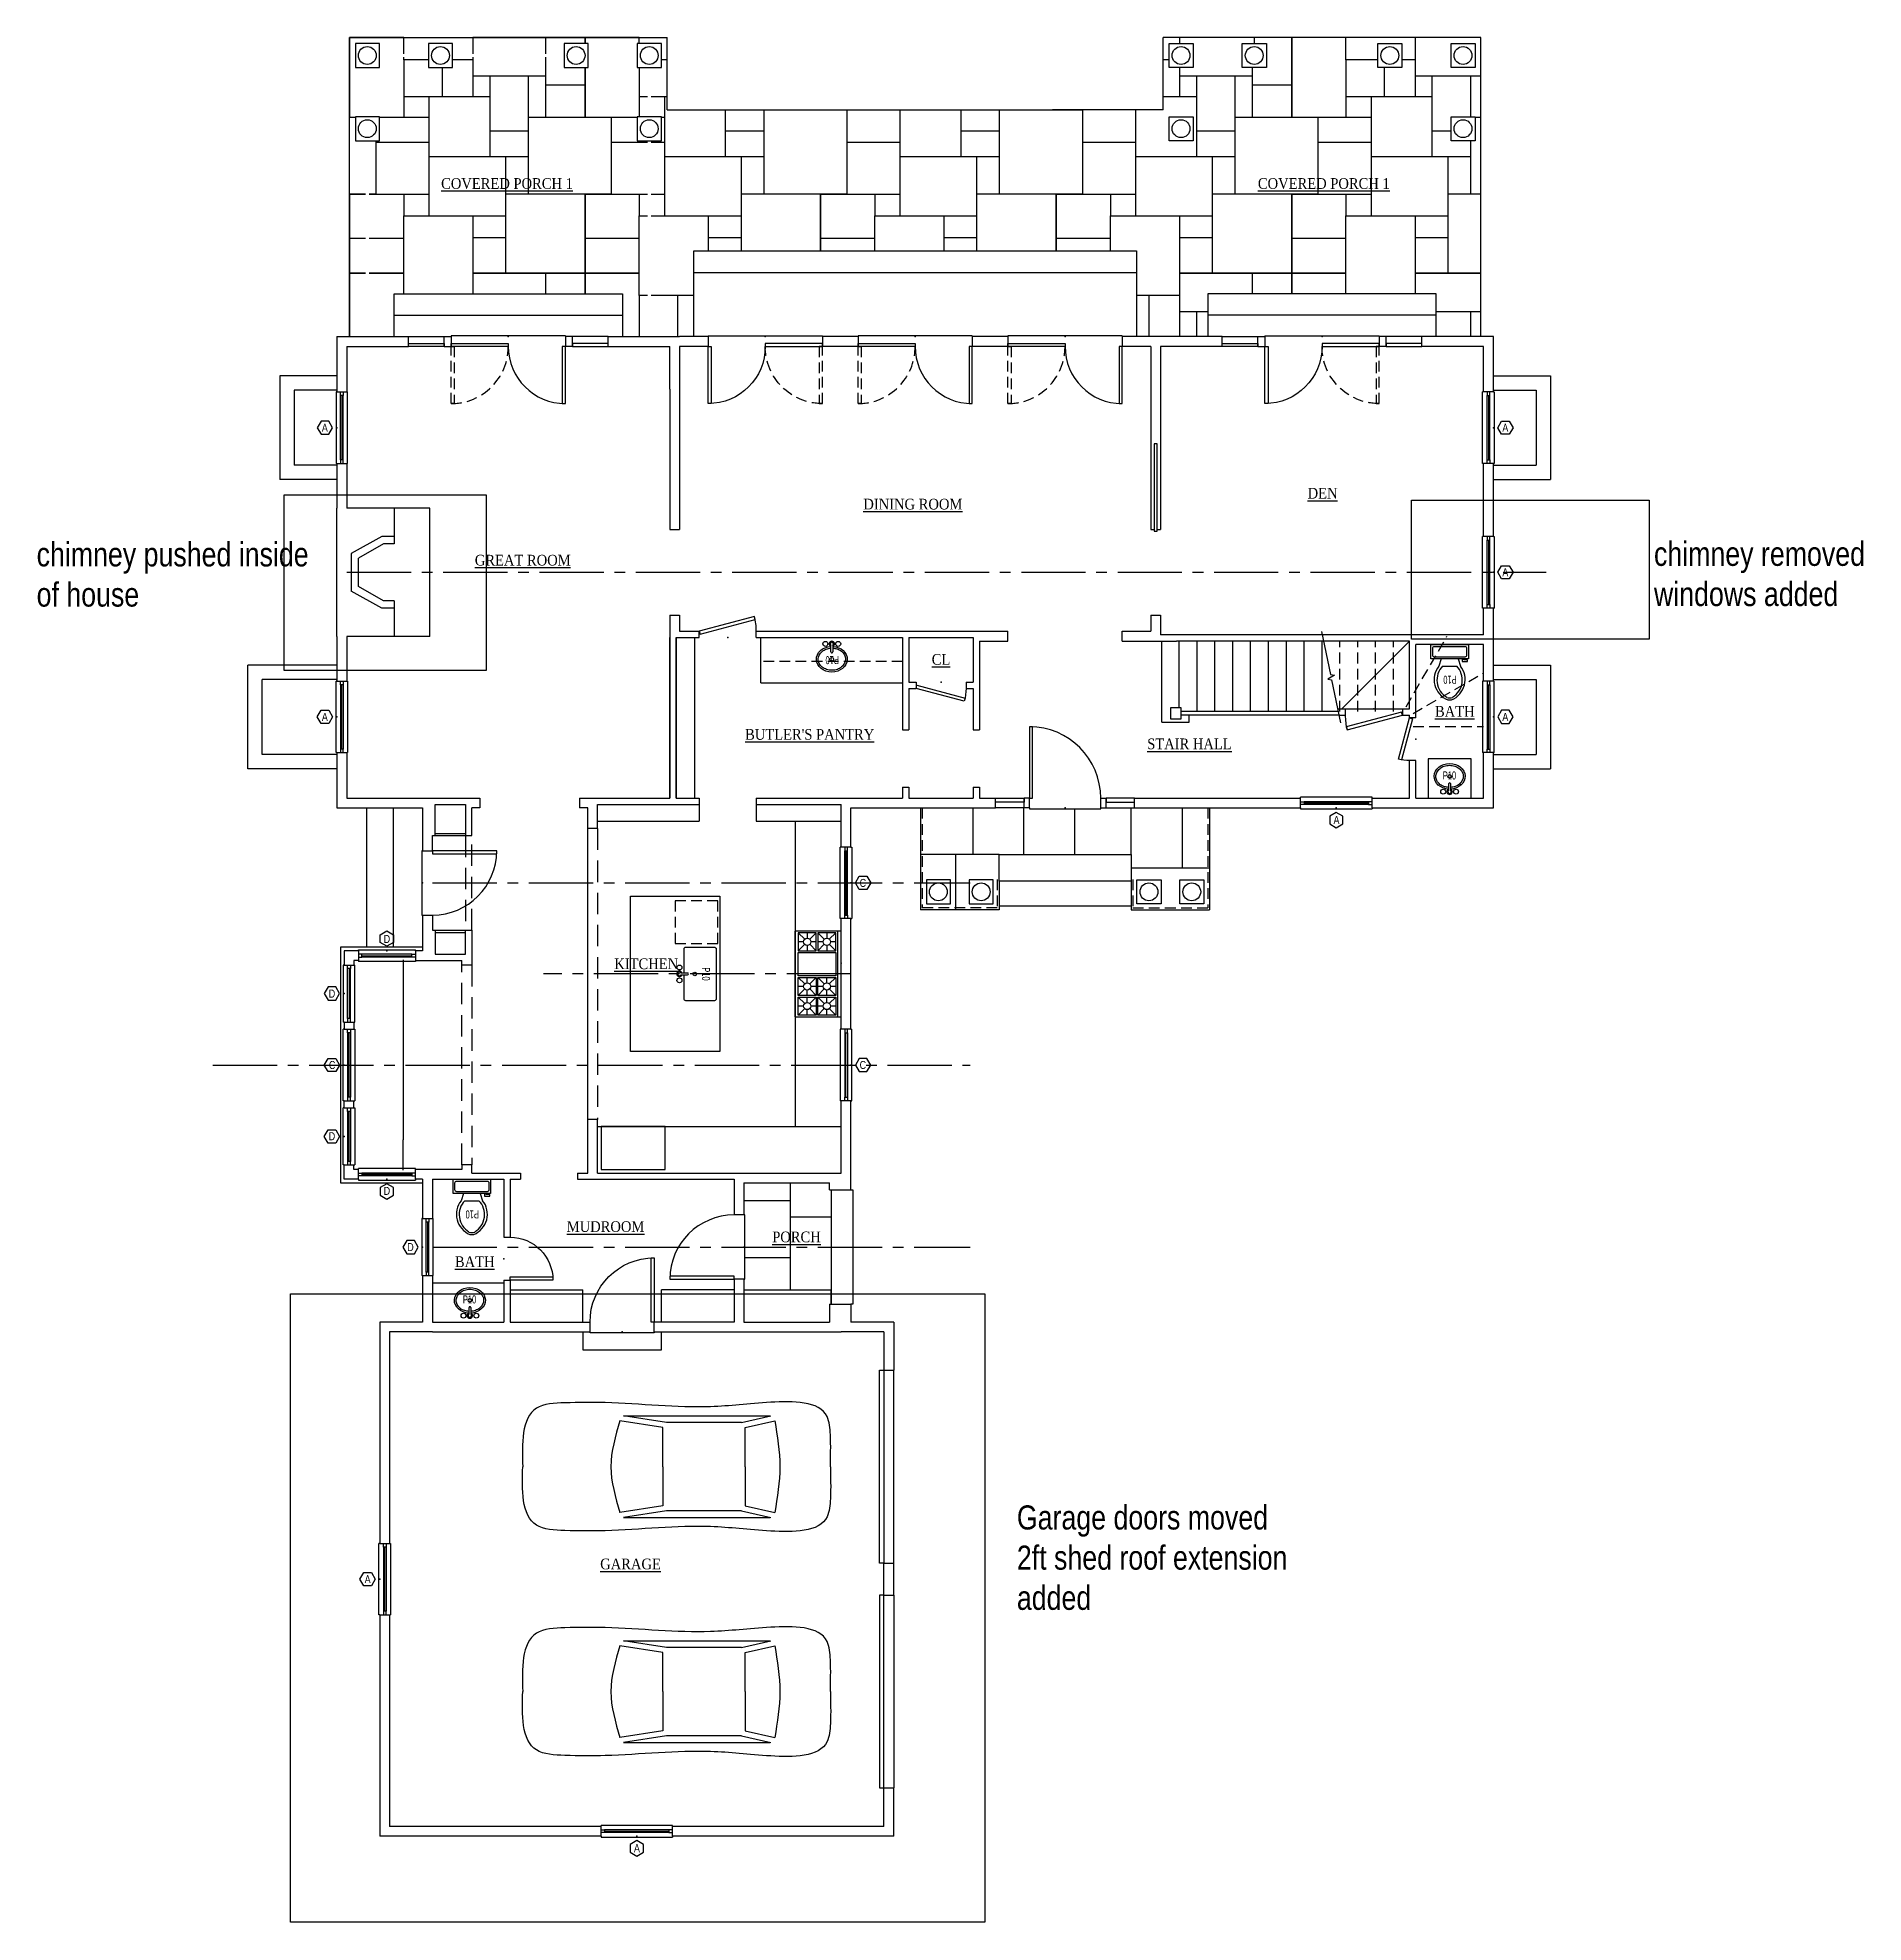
# Model space of a CAD drawing. Header units: inches. Extents: x 1902 to 78711, y -439399 to 11089.
# Drawn here: x 75817 to 76840, y 417 to 1473 of the extents above; entities that cross this region are included whole.
import ezdxf
from ezdxf.enums import TextEntityAlignment as Align

# ---------------------------------------------------------------- set-up
doc = ezdxf.new("R2010")
doc.units = ezdxf.units.IN
doc.header["$LTSCALE"] = 48
doc.header["$MEASUREMENT"] = 0
for name, pattern in [('CENTER2', [1.125, 0.75, -0.125, 0.125, -0.125]), ('HIDDEN', [0.375, 0.25, -0.125]), ('HIDDEN2', [0.1875, 0.125, -0.0625])]:
    doc.linetypes.add(name, pattern=pattern)
doc.layers.add('0_NONPRINT', color=8, linetype='CONTINUOUS', plot=False)
for name, color, linetype in [('1WHITE', 7, 'CONTINUOUS'), ('2MAGENTA', 6, 'CONTINUOUS'), ('3BLUE', 5, 'CONTINUOUS'), ('4CYAN', 4, 'CONTINUOUS'), ('5GREEN', 3, 'CONTINUOUS'), ('6YELLOW', 2, 'CONTINUOUS'), ('8GREY', 8, 'CONTINUOUS'), ('A-DIMENSION', 3, 'CONTINUOUS'), ('A-DOOR', 5, 'CONTINUOUS'), ('A-GLAZ', 7, 'CONTINUOUS'), ('A-GLAZ-ANNO', 3, 'CONTINUOUS'), ('A-PAVERS', 8, 'CONTINUOUS'), ('A-PLUMBING FIXTURES', 3, 'CONTINUOUS'), ('A-PLUMBING NOTES', 6, 'CONTINUOUS'), ('A-ROOM NAME', 3, 'CONTINUOUS'), ('A-TEXT', 6, 'CONTINUOUS')]:
    doc.layers.add(name, color=color, linetype=linetype)
doc.layers.get('A-DIMENSION').off()
doc.styles.add('QUARTER', font='stylu.ttf', dxfattribs={"width": 0.83, "height": 4.5})
doc.styles.add('QUARTER CONDENSED', font='stylu.ttf', dxfattribs={"width": 0.7, "height": 4.5})
doc.styles.get("Standard").update_dxf_attribs({"font": 'times.ttf', "height": 6})

msp = doc.modelspace()

# ---------------------------------------------------------------- texts
at = {"layer": 'A-TEXT', "color": 1, "char_height": 13.5, "attachment_point": 1, "style": 'QUARTER'}
for s, insert in [('chimney pushed inside of house', (75816.7, 1190)), ('chimney removed\\Pwindows added', (76723, 1190.3)), ('Garage doors moved\\P2ft shed roof extension added', (76366, 650.5))]:
    msp.add_mtext_dynamic_manual_height_columns(s, width=168.261, gutter_width=22.5, heights=[0], dxfattribs=dict(at, insert=insert))

# ---------------------------------------------------------------- blocks, each defined once
blk = doc.blocks.new('DOOR_5-4ext')
at = {"layer": '6YELLOW', "ltscale": 0.25}
for p, q in [((-32, 0), (-32, -5.5)), ((32, 0), (32, -5.5))]:
    blk.add_line(p, q, dxfattribs=at)
at = {"layer": 'A-DOOR', "color": 6, "ltscale": 0.25}
for p, q in [((32, 0.5), (-32, 0.5)), ((-32, 0.5), (-32, 0)), ((32, 0.5), (32, 0))]:
    blk.add_line(p, q, dxfattribs=at)
at = {"layer": 'A-DOOR'}
for points in [[(0, -5.5), (-32, -5.5), (-32, -3.75), (0, -3.75)], [(32, -37.5), (32, -5.5), (30.25, -5.5), (30.25, -37.5)]]:
    blk.add_lwpolyline(points, close=True, dxfattribs=at)
at = {"layer": 'A-DOOR', "color": 7, "linetype": 'HIDDEN2'}
blk.add_lwpolyline([(-32, -37.5), (-32, -5.5), (-30.25, -5.5), (-30.25, -37.5)], close=True, dxfattribs=at)
blk.add_arc((-32, -5.5), 32, 270, 0, dxfattribs=at)
at = {"layer": 'A-DOOR', "color": 7}
blk.add_arc((32, -5.5), 32, 180, 270, dxfattribs=at)
at = {"layer": 'A-DOOR', "color": 8, "ltscale": 0.25}
blk.add_point((0, 0), dxfattribs=at)
blk = doc.blocks.new('DOOR_3-0ext')
at = {"layer": '6YELLOW', "ltscale": 0.25}
for p, q in [((-18, 0), (-18, -5.5)), ((18, 0), (18, -5.5))]:
    blk.add_line(p, q, dxfattribs=at)
at = {"layer": 'A-DOOR', "color": 6, "ltscale": 0.25}
for p, q in [((18, 0.5), (-18, 0.5)), ((-18, 0.5), (-18, 0)), ((18, 0), (18, 0.5))]:
    blk.add_line(p, q, dxfattribs=at)
at = {"layer": 'A-DOOR'}
blk.add_lwpolyline([(18, -41.5), (18, -5.5), (16.25, -5.5), (16.25, -41.5)], close=True, dxfattribs=at)
at = {"layer": 'A-DOOR', "color": 7}
blk.add_arc((18, -5.5), 36, 180, 270, dxfattribs=at)
at = {"layer": 'A-DOOR', "color": 8, "ltscale": 0.25}
blk.add_point((0, 0), dxfattribs=at)
blk = doc.blocks.new('ROOM NAME')
at = {"layer": 'A-ROOM NAME', "ltscale": 0.25, "width": 0.9, "flags": 12}
blk.add_attdef('%%UROOM', text='', height=6, dxfattribs=at).set_placement((1, 1.2), align=Align.MIDDLE_CENTER)
at = {"layer": 'A-ROOM NAME', "ltscale": 0.25, "style": 'QUARTER', "width": 0.83, "flags": 8}
for tag, p in [('FLOORING', (1, -9.1)), ('HEIGHT', (0.2, -16.7))]:
    blk.add_attdef(tag, text='', height=4.5, dxfattribs=at).set_placement(p, align=Align.MIDDLE_CENTER)
blk = doc.blocks.new('PLUMBING- TOILET plan')
at = {"layer": 'A-PLUMBING FIXTURES', "color": 6}
for p, q in [((-4.7, 8), (-6, 12)), ((4.7, 8), (6, 12))]:
    blk.add_line(p, q, dxfattribs=at)
at = {"layer": 'A-PLUMBING FIXTURES', "color": 7}
for p, q in [((4, 12), (-4, 12)), ((-7, 9.5), (-10, 9.5)), ((-10, 9.5), (-10, 8.5)), ((-10, 8.5), (-8, 8.5)), ((-8, 8.5), (-8, 8)), ((-7, 8), (-7, 9.5))]:
    blk.add_line(p, q, dxfattribs=at)
at = {"layer": 'A-PLUMBING FIXTURES', "color": 6}
blk.add_lwpolyline([(10.5, 8), (10.5, 0), (-10.5, 0), (-10.5, 8)], close=True, dxfattribs=at)
at = {"layer": 'A-PLUMBING FIXTURES', "color": 7, "ltscale": 0.25}
blk.add_lwpolyline([(-8.5, 7), (8.5, 7, -0.414214), (9.5, 6), (9.5, 2, -0.414214), (8.5, 1), (-8.5, 1, -0.414214), (-9.5, 2), (-9.5, 6, -0.414214)], format="xyb", close=True, dxfattribs=at)
at = {"layer": 'A-PLUMBING FIXTURES', "color": 6}
for centre, radius, start, end in [((3.5, 19.6), 12.2, 112.0286, 218.5309), ((0, 27), 4, 74.8605, 105.1395), ((-3.5, 19.6), 12.2, 321.4693, 67.9716)]:
    blk.add_arc(centre, radius, start, end, dxfattribs=at)
at = {"layer": 'A-PLUMBING FIXTURES', "color": 7}
for centre, radius, start, end in [((4.2, 19.8), 11.3, 121.0532, 223.6323), ((0, 25.9), 4, 65.7318, 114.2682), ((-4.2, 19.8), 11.3, 316.3679, 58.947)]:
    blk.add_arc(centre, radius, start, end, dxfattribs=at)
at = {"layer": 'A-PLUMBING NOTES', "ltscale": 0.25, "style": 'QUARTER CONDENSED', "width": 0.7, "flags": 8}
blk.add_attdef('P?', text='', height=4.5, dxfattribs=at).set_placement((-0.2, 19.7), align=Align.MIDDLE_CENTER)
blk = doc.blocks.new('DOOR_2-8cl')
at = {"layer": '5GREEN', "ltscale": 0.25}
for p, q in [((-16, 0), (-16, -3.5)), ((16, 0), (16, -3.5))]:
    blk.add_line(p, q, dxfattribs=at)
at = {"layer": 'A-DOOR'}
blk.add_lwpolyline([(-14.9, -11.8), (16, -3.5), (15.5, -1.8), (-15.4, -10.1)], close=True, dxfattribs=at)
at = {"layer": 'A-DOOR', "color": 7}
blk.add_arc((16, -3.5), 32, 180, 195, dxfattribs=at)
at = {"layer": 'A-DOOR', "color": 8, "ltscale": 0.25}
blk.add_point((0, 0), dxfattribs=at)
blk = doc.blocks.new('DOOR_2-4cl')
at = {"layer": '5GREEN', "ltscale": 0.25}
for p, q in [((-14, 0), (-14, -3.5)), ((14, 0), (14, -3.5))]:
    blk.add_line(p, q, dxfattribs=at)
at = {"layer": 'A-DOOR'}
blk.add_lwpolyline([(-13, -10.7), (14, -3.5), (13.5, -1.8), (-13.5, -9.1)], close=True, dxfattribs=at)
at = {"layer": 'A-DOOR', "color": 7}
blk.add_arc((14, -3.5), 28, 180, 195, dxfattribs=at)
at = {"layer": 'A-DOOR', "color": 8, "ltscale": 0.25}
blk.add_point((0, 0), dxfattribs=at)
blk = doc.blocks.new('PLUMBING- SINK')
at = {"layer": 'A-PLUMBING FIXTURES', "color": 6}
for p, q in [((-0.5, 4.5), (-0.5, 8.1)), ((0.5, 8.1), (0.5, 4.5))]:
    blk.add_line(p, q, dxfattribs=at)
blk.add_lwpolyline([(-0.5, 6, -0.061262), (-2.9, 6.4, -0.089562), (-5.4, 7.7, -0.104678), (-7.1, 9.8, -0.118622), (-7.7, 12.1, -0.118622), (-7.1, 14.4, -0.104678), (-5.5, 16.5, -0.089562), (-3.1, 17.9, -0.081185), (-0.1, 18.4, -0.081185), (2.9, 17.9, -0.089562), (5.4, 16.6, -0.104678), (7.1, 14.6, -0.118622), (7.7, 12.3, -0.118622), (7.1, 10, -0.104678), (5.5, 7.9, -0.089562), (3.1, 6.5, -0.077112), (0.5, 6, -0.062741)], format="xyb", dxfattribs=at)
at = {"layer": 'A-PLUMBING FIXTURES', "color": 7}
blk.add_circle((0, 12.2), 1.02, dxfattribs=at)
at = {"layer": 'A-PLUMBING FIXTURES', "color": 6}
for centre in [(-3.6, 3.6), (3.6, 3.6)]:
    blk.add_circle(centre, 1.38, dxfattribs=at)
at = {"layer": 'A-PLUMBING FIXTURES', "color": 7}
blk.add_arc((0, 3.6), 1.5, 109.6397, 70.3486, dxfattribs=at)
at = {"layer": 'A-PLUMBING FIXTURES', "color": 6}
for centre, radius, start, end in [((0, 3.6), 1, 120.2446, 59.6569), ((0, 8.1), 0.5, 360, 180)]:
    blk.add_arc(centre, radius, start, end, dxfattribs=at)
at = {"layer": 'A-PLUMBING FIXTURES', "color": 7, "extrusion": (0, 0, -1)}
blk.add_ellipse((0, 12.2), major_axis=(-8.67, -0.07), ratio=0.828621, start_param=4.776993, end_param=10.94473, dxfattribs=at)
at = {"layer": 'A-PLUMBING NOTES', "ltscale": 0.25, "style": 'QUARTER CONDENSED', "width": 0.7, "flags": 8}
blk.add_attdef('P?', text='', height=4.5, dxfattribs=at).set_placement((-0.2, 12.7), align=Align.MIDDLE_CENTER)
blk = doc.blocks.new('Kitch_Range 48in')
at = {"layer": '1WHITE', "ltscale": 0.25}
for p, q in [((-23, 24), (-19.4, 20.4)), ((-18, 21), (-18, 24)), ((-16.6, 20.4), (-13, 24)), ((-12, 24), (-8.4, 20.4)), ((-7, 21), (-7, 24)), ((-5.6, 20.4), (-2, 24)), ((16.6, 20.4), (13, 24)), ((18, 21), (18, 24)), ((23, 24), (19.4, 20.4)), ((-23, 19), (-20, 19)), ((-23, 14), (-19.4, 17.6)), ((-23, 13), (-19.4, 9.4)), ((-18, 14), (-18, 17)), ((-18, 10), (-18, 13)), ((-16.6, 17.6), (-13, 14)), ((-16.6, 9.4), (-13, 13)), ((-16, 19), (-13, 19)), ((-12, 19), (-9, 19)), ((-12, 14), (-8.4, 17.6)), ((-12, 13), (-8.4, 9.4)), ((-7, 14), (-7, 17)), ((-7, 10), (-7, 13)), ((-5.6, 17.6), (-2, 14)), ((-5.6, 9.4), (-2, 13)), ((-5, 19), (-2, 19)), ((16, 19), (13, 19)), ((16.6, 17.6), (13, 14)), ((16.6, 9.4), (13, 13)), ((18, 14), (18, 17)), ((18, 10), (18, 13)), ((23, 14), (19.4, 17.6)), ((23, 13), (19.4, 9.4)), ((23, 19), (20, 19)), ((24, 2), (-24, 2)), ((-23, 8), (-20, 8)), ((-23, 3), (-19.4, 6.6)), ((-18, 3), (-18, 6)), ((-16.6, 6.6), (-13, 3)), ((-16, 8), (-13, 8)), ((-12, 8), (-9, 8)), ((-12, 3), (-8.4, 6.6)), ((-7, 3), (-7, 6)), ((-5.6, 6.6), (-2, 3)), ((-5, 8), (-2, 8)), ((16, 8), (13, 8)), ((16.6, 6.6), (13, 3)), ((18, 3), (18, 6)), ((23, 3), (19.4, 6.6)), ((23, 8), (20, 8))]:
    blk.add_line(p, q, dxfattribs=at)
for points in [[(-23, 24), (-13, 24), (-13, 14), (-23, 14)], [(-12, 24), (-2, 24), (-2, 14), (-12, 14)], [(12, 3), (-1, 3), (-1, 24), (12, 24)], [(23, 24), (13, 24), (13, 14), (23, 14)], [(-23, 13), (-13, 13), (-13, 3), (-23, 3)], [(-12, 13), (-2, 13), (-2, 3), (-12, 3)], [(23, 13), (13, 13), (13, 3), (23, 3)]]:
    blk.add_lwpolyline(points, close=True, dxfattribs=at)
for centre in [(-18, 19), (-7, 19), (18, 19), (-18, 8), (-7, 8), (18, 8)]:
    blk.add_circle(centre, 2, dxfattribs=at)
blk.add_point((6, 0), dxfattribs=at)
at = {"layer": '2MAGENTA', "ltscale": 0.25}
for p, q in [((-24, 26), (-24, 0)), ((24, 0), (24, 26))]:
    blk.add_line(p, q, dxfattribs=at)
at = {"layer": '3BLUE'}
blk.add_line((24, 26), (-24, 26), dxfattribs=at)
blk = doc.blocks.new('PLUMBING- KITCHEN SINK 30inch')
at = {"layer": '1WHITE'}
for centre, radius in [((0, -14), 1.02), ((-3.6, -22.6), 1.38), ((3.6, -22.6), 1.38)]:
    blk.add_circle(centre, radius, dxfattribs=at)
for radius, start, end in [(1.5, 109.6514, 70.3603), (1, 120.3431, 59.7554)]:
    blk.add_arc((0, -22.6), radius, start, end, dxfattribs=at)
at = {"layer": '1WHITE', "ltscale": 0.25}
blk.add_point((0, 0), dxfattribs=at)
at = {"layer": '2MAGENTA'}
for p, q in [((-0.5, -18.1), (-0.5, -21.7)), ((0.5, -21.7), (0.5, -18.1))]:
    blk.add_line(p, q, dxfattribs=at)
blk.add_lwpolyline([(-0.5, -20), (-14, -20, -0.414214), (-15, -19), (-15, -3, -0.414214), (-14, -2), (14, -2, -0.414214), (15, -3), (15, -19, -0.414214), (14, -20), (0.5, -20)], format="xyb", dxfattribs=at)
blk.add_arc((0, -18.1), 0.5, 0, 180, dxfattribs=at)
at = {"layer": 'A-PLUMBING NOTES', "ltscale": 0.25, "style": 'QUARTER CONDENSED', "width": 0.7, "flags": 8}
blk.add_attdef('P?', text='', height=4.5, dxfattribs=at).set_placement((0, -7.7), align=Align.MIDDLE_CENTER)
blk = doc.blocks.new('WINDOW 3-4')
at = {"layer": '1WHITE', "ltscale": 0.25}
for p, q in [((-18, -2), (18, -2)), ((-18, -3.5), (18, -3.5))]:
    blk.add_line(p, q, dxfattribs=at)
at = {"layer": '6YELLOW'}
for p, q in [((-20, 0), (-20, -5.5)), ((20, 0), (20, -5.5))]:
    blk.add_line(p, q, dxfattribs=at)
at = {"layer": 'A-GLAZ', "color": 6}
for p, q in [((-20, 0), (-20, 0.5)), ((20, 0.5), (-20, 0.5)), ((20, 0), (20, 0.5)), ((-20, -5.5), (-20, -6)), ((-20, -6), (20, -6)), ((20, -5.5), (20, -6))]:
    blk.add_line(p, q, dxfattribs=at)
at = {"layer": 'A-GLAZ'}
blk.add_line((18, -2.8), (-18, -2.8), dxfattribs=at)
for points in [[(-20, -2), (-20, -3.5), (-18, -3.5), (-18, -2)], [(20, -2), (20, -3.5), (18, -3.5), (18, -2)]]:
    blk.add_lwpolyline(points, close=True, dxfattribs=at)
at = {"layer": 'A-GLAZ', "color": 8}
blk.add_point((0, 0), dxfattribs=at)
at = {"layer": 'A-GLAZ-ANNO', "color": 5}
blk.add_lwpolyline([(0, 2.5), (3.7, 4.6), (3.7, 8.9), (0, 11.1), (-3.7, 8.9), (-3.7, 4.6)], close=True, dxfattribs=at)
at = {"layer": 'A-GLAZ-ANNO', "ltscale": 0.25, "style": 'QUARTER', "width": 0.83, "flags": 8}
blk.add_attdef('A', text='', height=4.5, dxfattribs=at).set_placement((0, 6.8), align=Align.MIDDLE_CENTER)
blk = doc.blocks.new('DOOR_2-0')
at = {"layer": '5GREEN', "ltscale": 0.25}
for p, q in [((-12, 0), (-12, -3.5)), ((12, 0), (12, -3.5))]:
    blk.add_line(p, q, dxfattribs=at)
at = {"layer": 'A-DOOR'}
blk.add_lwpolyline([(12, -27.5), (12, -3.5), (10.25, -3.5), (10.25, -27.5)], close=True, dxfattribs=at)
at = {"layer": 'A-DOOR', "color": 7}
blk.add_arc((12, -3.5), 24, 180, 270, dxfattribs=at)
at = {"layer": 'A-DOOR', "color": 8, "ltscale": 0.25}
blk.add_point((0, 0), dxfattribs=at)
blk = doc.blocks.new('DOOR_2-0cl')
at = {"layer": '5GREEN', "ltscale": 0.25}
for p, q in [((-12, 0), (-12, -3.5)), ((12, 0), (12, -3.5))]:
    blk.add_line(p, q, dxfattribs=at)
at = {"layer": 'A-DOOR'}
blk.add_lwpolyline([(-11.2, -9.7), (12, -3.5), (11.5, -1.8), (-11.6, -8)], close=True, dxfattribs=at)
at = {"layer": 'A-DOOR', "color": 7}
blk.add_arc((12, -3.5), 24, 180, 195, dxfattribs=at)
at = {"layer": 'A-DOOR', "color": 8, "ltscale": 0.25}
blk.add_point((0, 0), dxfattribs=at)
blk = doc.blocks.new('CAR')
at = {"layer": '1WHITE', "ltscale": 0.25}
for p, q in [((47.7, 21.9), (31.2, 25.7)), ((49.8, 24.7), (33.3, 28.5)), ((115.9, 28.5), (34, 28.5)), ((47.7, 0), (47.7, 21.9)), ((49.8, 24.7), (91.8, 24.7)), ((91.8, 24.7), (115.9, 28.5)), ((93.9, 21.9), (118, 25.7)), ((93.9, 0), (93.9, 21.9)), ((47.7, 0), (47.7, -21.9)), ((93.9, 0), (93.9, -21.9)), ((47.7, -21.9), (31.2, -25.7)), ((49.8, -24.7), (33.3, -28.5)), ((115.9, -28.5), (34, -28.5)), ((49.8, -24.7), (91.8, -24.7)), ((91.8, -24.7), (115.9, -28.5)), ((93.9, -21.9), (118, -25.7))]:
    blk.add_line(p, q, dxfattribs=at)
for points in [[(0, 0), (-0.1, 5.8), (-0.4, 15), (1.5, 37), (36.5, 36.6), (74, 31.6), (114.7, 36.2), (146, 36), (173.3, 34.6), (172.9, 12.5), (172.4, 0)], [(0, 0), (-0.1, -5.8), (-0.4, -15), (1.5, -37), (36.5, -36.6), (74, -31.6), (114.7, -36.2), (146, -36), (173.3, -34.6), (172.9, -12.5), (172.4, 0)]]:
    blk.add_open_spline(points, degree=3, knots=[0, 0, 0, 0, 18.838737, 29.677703, 63.951541, 99.511516, 161.650497, 185.522073, 202.571786, 237.934337, 237.934337, 237.934337, 237.934337], dxfattribs=at)
for points in [[(31.2, 25.7), (28.3, 0), (31.2, -25.7)], [(118, 25.7), (123, 0), (118, -25.7)]]:
    blk.add_spline(points, degree=3, dxfattribs=at)
blk = doc.blocks.new('PLUMBING- SINK 24inch')
at = {"layer": 'A-PLUMBING FIXTURES', "color": 6}
for p, q in [((-0.5, 4.5), (-0.5, 8.1)), ((0.5, 8.1), (0.5, 4.5))]:
    blk.add_line(p, q, dxfattribs=at)
blk.add_lwpolyline([(-12, 0), (12, 0), (12, 22), (-12, 22)], close=True, dxfattribs=at)
blk.add_lwpolyline([(-0.5, 6, -0.061262), (-2.9, 6.4, -0.089562), (-5.4, 7.7, -0.104678), (-7.1, 9.8, -0.118622), (-7.7, 12.1, -0.118622), (-7.1, 14.4, -0.104678), (-5.5, 16.5, -0.089562), (-3.1, 17.9, -0.081185), (-0.1, 18.4, -0.081185), (2.9, 17.9, -0.089562), (5.4, 16.6, -0.104678), (7.1, 14.6, -0.118622), (7.7, 12.3, -0.118622), (7.1, 10, -0.104678), (5.5, 7.9, -0.089562), (3.1, 6.5, -0.077112), (0.5, 6, -0.062741)], format="xyb", dxfattribs=at)
at = {"layer": 'A-PLUMBING FIXTURES', "color": 7}
blk.add_circle((0, 12.2), 1.02, dxfattribs=at)
at = {"layer": 'A-PLUMBING FIXTURES', "color": 6}
for centre in [(-3.6, 3.6), (3.6, 3.6)]:
    blk.add_circle(centre, 1.38, dxfattribs=at)
at = {"layer": 'A-PLUMBING FIXTURES', "color": 7}
blk.add_arc((0, 3.6), 1.5, 109.6397, 70.3486, dxfattribs=at)
at = {"layer": 'A-PLUMBING FIXTURES', "color": 6}
for centre, radius, start, end in [((0, 3.6), 1, 120.2446, 59.6569), ((0, 8.1), 0.5, 360, 180)]:
    blk.add_arc(centre, radius, start, end, dxfattribs=at)
at = {"layer": 'A-PLUMBING FIXTURES', "color": 7, "extrusion": (0, 0, -1)}
blk.add_ellipse((0, 12.2), major_axis=(-8.67, -0.07), ratio=0.828621, start_param=4.776993, end_param=10.94473, dxfattribs=at)
at = {"layer": 'A-PLUMBING NOTES', "ltscale": 0.25, "style": 'QUARTER CONDENSED', "width": 0.7, "flags": 8}
blk.add_attdef('P?', text='', height=4.5, dxfattribs=at).set_placement((-0.2, 12.7), align=Align.MIDDLE_CENTER)
blk = doc.blocks.new('WINDOW 2-8')
at = {"layer": '1WHITE', "ltscale": 0.25}
for p, q in [((-14, -2), (14, -2)), ((-14, -3.5), (14, -3.5))]:
    blk.add_line(p, q, dxfattribs=at)
at = {"layer": '6YELLOW'}
for p, q in [((-16, 0), (-16, -5.5)), ((16, 0), (16, -5.5))]:
    blk.add_line(p, q, dxfattribs=at)
at = {"layer": 'A-GLAZ', "color": 6}
for p, q in [((-16, 0), (-16, 0.5)), ((16, 0.5), (-16, 0.5)), ((16, 0), (16, 0.5)), ((-16, -5.5), (-16, -6)), ((-16, -6), (16, -6)), ((16, -5.5), (16, -6))]:
    blk.add_line(p, q, dxfattribs=at)
at = {"layer": 'A-GLAZ'}
blk.add_line((14, -2.8), (-14, -2.8), dxfattribs=at)
for points in [[(-16, -2), (-16, -3.5), (-14, -3.5), (-14, -2)], [(16, -2), (16, -3.5), (14, -3.5), (14, -2)]]:
    blk.add_lwpolyline(points, close=True, dxfattribs=at)
at = {"layer": 'A-GLAZ', "color": 8}
blk.add_point((0, 0), dxfattribs=at)
at = {"layer": 'A-GLAZ-ANNO', "color": 5}
blk.add_lwpolyline([(0, 2.5), (3.7, 4.6), (3.7, 8.9), (0, 11.1), (-3.7, 8.9), (-3.7, 4.6)], close=True, dxfattribs=at)
at = {"layer": 'A-GLAZ-ANNO', "ltscale": 0.25, "style": 'QUARTER', "width": 0.83, "flags": 8}
blk.add_attdef('A', text='', height=4.5, dxfattribs=at).set_placement((0, 6.8), align=Align.MIDDLE_CENTER)

# ---------------------------------------------------------------- linework, layer by layer
at = {"layer": '0_NONPRINT', "linetype": 'CENTER2'}
for p, q in [((75990.5, 1173.2), (76662.6, 1173.2)), ((76038.5, 999.2), (76339.8, 999.2)), ((76273, 948.2), (76100.7, 948.2)), ((75915.5, 897.2), (76339.8, 897.2)), ((76038.5, 795.2), (76339.8, 795.2))]:
    msp.add_line(p, q, dxfattribs=at)
at = {"layer": '0_NONPRINT', "linetype": 'HIDDEN2'}
for p, q in [((76547, 1095.2), (76547, 1134.7)), ((76557, 1095.2), (76557, 1134.7)), ((76567, 1095.2), (76567, 1134.7)), ((76577, 1095.2), (76577, 1134.7)), ((76584.2, 1097.9), (76607, 1137.4)), ((76588, 1094.1), (76627.5, 1116.9)), ((76588, 1086.9), (76627.5, 1086.9)), ((76313, 1041.2), (76313, 985.2)), ((76473, 1041.2), (76473, 985.2)), ((76355, 1001.2), (76355, 985.2)), ((76431, 1001.2), (76431, 985.2)), ((76355, 985.2), (76313, 985.2)), ((76431, 985.2), (76473, 985.2))]:
    msp.add_line(p, q, dxfattribs=at)
at = {"layer": '1WHITE'}
for p, q in [((75985, 1275.2), (75961, 1275.2)), ((75961, 1275.2), (75961, 1233.2)), ((76633, 1275.2), (76657, 1275.2)), ((76657, 1275.2), (76657, 1233.2)), ((75985, 1233.2), (75961, 1233.2)), ((76633, 1233.2), (76657, 1233.2)), ((76010.2, 1193.2), (75993, 1183.7)), ((76017, 1193.2), (76010.2, 1193.2)), ((75993, 1183.7), (75993, 1162.6)), ((76010.2, 1153.2), (75993, 1162.6)), ((76017, 1153.2), (76010.2, 1153.2)), ((75943, 1071.2), (75943, 1113.2)), ((75985, 1113.2), (75943, 1113.2)), ((76633, 1113.2), (76657, 1113.2)), ((76657, 1113.2), (76657, 1071.2)), ((75985, 1071.2), (75943, 1071.2)), ((76633, 1071.2), (76657, 1071.2))]:
    msp.add_line(p, q, dxfattribs=at)
at = {"layer": '1WHITE', "linetype": 'HIDDEN2'}
msp.add_line((76302, 1123.2), (76222.5, 1123.2), dxfattribs=at)
msp.add_lwpolyline([(76174.5, 965.2), (76198.5, 965.2), (76198.5, 989.2), (76174.5, 989.2)], close=True, dxfattribs=at)
at = {"layer": '1WHITE', "ltscale": 0.25}
msp.add_lwpolyline([(76169, 862.7), (76133, 862.7), (76133, 838.7), (76169, 838.7)], close=True, dxfattribs=at)
at = {"layer": '2MAGENTA'}
for p, q in [((76025, 1305.2), (76045, 1305.2)), ((76137, 1305.2), (76117, 1305.2)), ((76481, 1305.2), (76501, 1305.2)), ((76593, 1305.2), (76573, 1305.2)), ((76037, 1209.2), (76017, 1209.2)), ((76037, 1137.2), (76037, 1209.2)), ((76037, 1137.2), (76017, 1137.2)), ((76447.3, 1089.2), (76447.3, 1134.7)), ((76457, 1097.2), (76457, 1134.7)), ((76467, 1095.2), (76467, 1134.7)), ((76477, 1095.2), (76477, 1134.7)), ((76487, 1095.2), (76487, 1134.7)), ((76497, 1095.2), (76497, 1134.7)), ((76507, 1095.2), (76507, 1134.7)), ((76517, 1095.2), (76517, 1134.7)), ((76527, 1095.2), (76527, 1134.7)), ((76537, 1095.2), (76537, 1134.7)), ((76548, 1096.7), (76586, 1134.7)), ((76447.3, 1089.2), (76462.5, 1089.2)), ((76462.5, 1089.2), (76462.5, 1093.2)), ((76550, 1096.7), (76582, 1096.7)), ((76262, 827.2), (76262, 763.2)), ((76273, 827.2), (76274, 827.2)), ((76274, 827.2), (76274, 763.2)), ((76038.5, 775.2), (76078.5, 775.2)), ((76274, 763.2), (76273, 763.2)), ((76122.8, 747.7), (76122.8, 737.7)), ((76166.8, 737.7), (76166.8, 747.7)), ((76122.8, 737.7), (76166.8, 737.7)), ((76297, 618.2), (76297, 726.2)), ((76297, 600.2), (76297, 492.2))]:
    msp.add_line(p, q, dxfattribs=at)
at = {"layer": '2MAGENTA', "ltscale": 0.25}
for p, q in [((76001.5, 1041.2), (76001.5, 963.2)), ((76016.5, 1041.2), (76016.5, 963.2)), ((76040, 1026.9), (76057, 1026.9)), ((76040, 1025.7), (76057, 1025.7)), ((76430, 1000.2), (76356, 1000.2)), ((76430, 986.2), (76356, 986.2)), ((76040, 972.7), (76057, 972.7)), ((76040, 971.4), (76057, 971.4))]:
    msp.add_line(p, q, dxfattribs=at)
at = {"layer": '2MAGENTA'}
for points in [[(76008.8, 1469.4), (75995.3, 1469.4), (75995.3, 1455.9), (76008.8, 1455.9)], [(76049.8, 1469.4), (76036.3, 1469.4), (76036.3, 1455.9), (76049.8, 1455.9)], [(76125.8, 1469.4), (76112.3, 1469.4), (76112.3, 1455.9), (76125.8, 1455.9)], [(76166.8, 1469.4), (76153.3, 1469.4), (76153.3, 1455.9), (76166.8, 1455.9)], [(76451.3, 1469.4), (76464.8, 1469.4), (76464.8, 1455.9), (76451.3, 1455.9)], [(76492.3, 1469.4), (76505.8, 1469.4), (76505.8, 1455.9), (76492.3, 1455.9)], [(76568.3, 1469.4), (76581.8, 1469.4), (76581.8, 1455.9), (76568.3, 1455.9)], [(76609.3, 1469.4), (76622.8, 1469.4), (76622.8, 1455.9), (76609.3, 1455.9)], [(76008.8, 1428.4), (75995.3, 1428.4), (75995.3, 1414.9), (76008.8, 1414.9)], [(76166.8, 1428.4), (76153.3, 1428.4), (76153.3, 1414.9), (76166.8, 1414.9)], [(76451.3, 1428.4), (76464.8, 1428.4), (76464.8, 1414.9), (76451.3, 1414.9)], [(76609.3, 1428.4), (76622.8, 1428.4), (76622.8, 1414.9), (76609.3, 1414.9)], [(76442.9, 1196.2), (76444.6, 1196.2), (76444.6, 1245.2), (76442.9, 1245.2)], [(76328.8, 1000.9), (76315.3, 1000.9), (76315.3, 987.4), (76328.8, 987.4)], [(76352.8, 1000.9), (76339.3, 1000.9), (76339.3, 987.4), (76352.8, 987.4)], [(76433.3, 1000.9), (76446.8, 1000.9), (76446.8, 987.4), (76433.3, 987.4)], [(76457.3, 1000.9), (76470.8, 1000.9), (76470.8, 987.4), (76457.3, 987.4)]]:
    msp.add_lwpolyline(points, close=True, dxfattribs=at)
for points in [[(76185, 1341.2), (76185, 1341.2), (76185, 1353.2), (76433, 1353.2), (76433, 1341.2)], [(76185, 1305.2), (76185, 1305.2), (76185, 1341.2), (76433, 1341.2), (76433, 1305.2)], [(76017, 1317.2), (76017, 1317.2), (76017, 1329.2), (76145, 1329.2), (76145, 1317.2)], [(76601, 1317.2), (76601, 1317.2), (76601, 1329.2), (76473, 1329.2), (76473, 1317.2)], [(76017, 1305.2), (76017, 1305.2), (76017, 1317.2), (76145, 1317.2), (76145, 1305.2)], [(76601, 1305.2), (76601, 1305.2), (76601, 1317.2), (76473, 1317.2), (76473, 1305.2)]]:
    msp.add_lwpolyline(points, dxfattribs=at)
at = {"layer": '3BLUE'}
for p, q in [((75992, 1472.7), (76170, 1472.7)), ((75992, 1305.2), (75992, 1472.7)), ((76170, 1432.2), (76170, 1472.7)), ((76626, 1472.7), (76448, 1472.7)), ((76448, 1432.2), (76448, 1472.7)), ((76626, 1305.2), (76626, 1472.7)), ((76170, 1432.2), (76386, 1432.2)), ((76448, 1432.2), (76386, 1432.2)), ((76185.5, 1046.7), (76185.5, 1136.7)), ((76222.5, 1111.2), (76222.5, 1136.7)), ((76222.5, 1111.2), (76302, 1111.2)), ((76546, 1095.2), (76458, 1095.2)), ((76546.4, 1093.2), (76458, 1093.2)), ((76242, 862.7), (76242, 1033.7)), ((76213, 771.2), (76262, 771.2)), ((76262, 763.2), (76262, 771.2))]:
    msp.add_line(p, q, dxfattribs=at)
at = {"layer": '3BLUE', "ltscale": 0.25}
for p, q in [((76312, 1041.2), (76312, 984.2)), ((76474, 1041.2), (76474, 984.2)), ((76356, 1000.2), (76356, 984.2)), ((76430, 1000.2), (76430, 984.2)), ((76356, 984.2), (76312, 984.2)), ((76430, 984.2), (76474, 984.2)), ((76022.1, 939.2), (76022.1, 855.2))]:
    msp.add_line(p, q, dxfattribs=at)
at = {"layer": '3BLUE', "linetype": 'Continuous'}
msp.add_lwpolyline([(76536.7, 1140), (76541.7, 1115.9), (76543.9, 1115.6), (76540.2, 1113.3), (76542.3, 1112.9), (76547.3, 1088.8)], dxfattribs=at)
at = {"layer": '3BLUE'}
for points in [[(76452, 1091.2), (76458, 1091.2), (76458, 1097.2), (76452, 1097.2)], [(76199.5, 904.7), (76149.5, 904.7), (76149.5, 991.7), (76199.5, 991.7)], [(76291.5, 618.2), (76289, 618.2), (76289, 726.2), (76291.5, 726.2)], [(76291.5, 600.2), (76289, 600.2), (76289, 492.2), (76291.5, 492.2)]]:
    msp.add_lwpolyline(points, close=True, dxfattribs=at)
at = {"layer": '3BLUE', "ltscale": 0.25}
for points in [[(76033, 963.2), (75987, 963.2), (75987, 831.2), (76033, 831.2)], [(76022.1, 956.2), (76022.1, 939.2)], [(76022.1, 838.2), (76022.1, 855.2)]]:
    msp.add_lwpolyline(points, dxfattribs=at)
at = {"layer": '4CYAN'}
for p, q in [((76188, 1043.2), (76188, 1033.7)), ((76220, 1043.2), (76220, 1033.7)), ((76131, 1033.7), (76188, 1033.7)), ((76220, 1033.7), (76267.5, 1033.7)), ((76131, 862.7), (76267.5, 862.7)), ((76082, 771.2), (76122.8, 771.2)), ((76122.8, 753.2), (76122.8, 771.2)), ((76207.5, 771.2), (76166.8, 771.2)), ((76166.8, 753.2), (76166.8, 771.2))]:
    msp.add_line(p, q, dxfattribs=at)
at = {"layer": '5GREEN'}
for p, q in [((76441, 1245.2), (76441, 1197.2)), ((76446.5, 1245.2), (76446.5, 1197.2)), ((76441, 1197.2), (76442.9, 1197.2)), ((76444.6, 1197.2), (76446.5, 1197.2)), ((76011, 1189.2), (75997, 1181.1)), ((76017, 1189.2), (76011, 1189.2)), ((75997, 1165.2), (75997, 1181.1)), ((76011, 1157.2), (75997, 1165.2)), ((76017, 1157.2), (76011, 1157.2)), ((76175, 1136.7), (76188, 1136.7)), ((76220, 1136.7), (76302, 1136.7)), ((76305.5, 1136.7), (76341.5, 1136.7)), ((76341.5, 1136.7), (76341.5, 1111.7)), ((76345, 1134.7), (76345, 1084.9)), ((76627.5, 1138.2), (76446.5, 1138.2)), ((76586, 1134.7), (76455.4, 1134.7)), ((76586, 1096.7), (76586, 1134.7)), ((76589.5, 1091.7), (76589.5, 1132.7)), ((76627.5, 1132.7), (76589.5, 1132.7)), ((76341.5, 1108.2), (76341.5, 1084.9)), ((76545.7, 1096.7), (76550, 1096.7)), ((76546.4, 1093.2), (76550, 1093.2)), ((76582, 1096.7), (76586, 1096.7)), ((76582, 1093.2), (76586, 1093.2)), ((76586, 1091.7), (76586, 1093.2)), ((76586, 1046.7), (76586, 1067.7)), ((76589.5, 1046.7), (76589.5, 1067.7)), ((76341.5, 1052.9), (76341.5, 1046.7)), ((76345, 1052.9), (76345, 1046.7)), ((76078.5, 833.2), (76078.5, 800.7)), ((76082, 833.2), (76082, 800.7)), ((76078.5, 776.7), (76078.5, 753.2)), ((76082, 776.7), (76082, 753.2))]:
    msp.add_line(p, q, dxfattribs=at)
at = {"layer": '5GREEN', "ltscale": 0.25}
for p, q in [((76177, 1140.2), (76188, 1140.2)), ((76220, 1140.2), (76345, 1140.2)), ((76171.5, 1046.7), (76171.5, 1136.7)), ((76175, 1136.7), (76175, 1046.7)), ((76175, 1046.7), (76175, 1136.7)), ((76302, 1136.7), (76302, 1084.9)), ((76305.5, 1136.7), (76305.5, 1111.7)), ((76305.5, 1111.7), (76309.5, 1111.7)), ((76337.5, 1111.7), (76341.5, 1111.7)), ((76305.5, 1108.2), (76309.5, 1108.2)), ((76305.5, 1108.2), (76305.5, 1084.9)), ((76337.5, 1108.2), (76341.5, 1108.2)), ((76302, 1084.9), (76305.5, 1084.9)), ((76341.5, 1084.9), (76345, 1084.9)), ((76121, 1046.7), (76171.5, 1046.7)), ((76175, 1046.7), (76188, 1046.7)), ((76188, 1046.7), (76188, 1043.2)), ((76220, 1046.7), (76267.5, 1046.7)), ((76220, 1046.7), (76220, 1043.2)), ((76302, 1052.9), (76302, 1046.7)), ((76302, 1052.9), (76305.5, 1052.9)), ((76305.5, 1052.9), (76305.5, 1046.7)), ((76341.5, 1052.9), (76345, 1052.9)), ((76040, 1043.2), (76057, 1043.2)), ((76057, 1043.2), (76057, 1025.7)), ((76060.5, 1025.7), (76060.5, 1041.2)), ((76131, 1043.2), (76188, 1043.2)), ((76220, 1043.2), (76267.5, 1043.2)), ((76038.5, 1025.7), (76040, 1025.7)), ((76057, 1025.7), (76060.5, 1025.7)), ((76038.5, 972.7), (76040, 972.7)), ((76057, 972.7), (76060.5, 972.7)), ((76057, 959.2), (76057, 972.7)), ((76060.5, 972.7), (76060.5, 953.2)), ((76029, 955.7), (76055, 955.7)), ((76040, 959.2), (76057, 959.2)), ((76055, 953.2), (76055, 955.7)), ((76060.5, 953.2), (76055, 953.2)), ((75989, 921.2), (75989, 917.2)), ((75994.5, 921.2), (75994.5, 917.2)), ((75989, 873.2), (75989, 877.2)), ((75994.5, 873.2), (75994.5, 877.2)), ((76055, 838.7), (76029, 838.7)), ((76060.5, 841.2), (76055, 841.2)), ((76055, 841.2), (76055, 838.7)), ((76060.5, 836.7), (76060.5, 841.2)), ((76060.5, 836.7), (76087.8, 836.7)), ((76087.8, 836.7), (76087.8, 833.2)), ((76119.8, 836.7), (76125.5, 836.7)), ((76119.8, 836.7), (76125.5, 836.7)), ((76119.8, 836.7), (76119.8, 833.2)), ((76131, 836.7), (76207.5, 836.7)), ((76033, 833.2), (76029, 833.2)), ((76038.5, 833.2), (76077, 833.2)), ((76038.5, 833.2), (76078.5, 833.2)), ((76082, 833.2), (76087.8, 833.2)), ((76119.8, 833.2), (76207.5, 833.2))]:
    msp.add_line(p, q, dxfattribs=at)
at = {"layer": '6YELLOW'}
for p, q in [((75985, 1305.2), (75985, 1274.2)), ((75985, 1305.2), (76025, 1305.2)), ((75990.5, 1299.7), (75990.5, 1274.2)), ((75990.5, 1299.7), (76025, 1299.7)), ((76025, 1299.7), (76025, 1305.2)), ((76045, 1299.7), (76045, 1305.2)), ((76045, 1305.2), (76049, 1305.2)), ((76045, 1299.7), (76049, 1299.7)), ((76117, 1305.2), (76113, 1305.2)), ((76117, 1299.7), (76113, 1299.7)), ((76117, 1299.7), (76117, 1305.2)), ((76137, 1305.2), (76177, 1305.2)), ((76137, 1299.7), (76137, 1305.2)), ((76137, 1299.7), (76171.5, 1299.7)), ((76171.5, 1275.7), (76171.5, 1299.7)), ((76193, 1305.2), (76177, 1305.2)), ((76193, 1299.7), (76177, 1299.7)), ((76177, 1299.7), (76177, 1197.2)), ((76277, 1305.2), (76257, 1305.2)), ((76277, 1299.7), (76257, 1299.7)), ((76361, 1305.2), (76341, 1305.2)), ((76361, 1299.7), (76341, 1299.7)), ((76441, 1305.2), (76425, 1305.2)), ((76441, 1299.7), (76425, 1299.7)), ((76481, 1305.2), (76441, 1305.2)), ((76441, 1299.7), (76441, 1245.2)), ((76481, 1299.7), (76446.5, 1299.7)), ((76446.5, 1299.7), (76446.5, 1245.2)), ((76481, 1299.7), (76481, 1305.2)), ((76501, 1299.7), (76501, 1305.2)), ((76501, 1305.2), (76505, 1305.2)), ((76501, 1299.7), (76505, 1299.7)), ((76573, 1305.2), (76569, 1305.2)), ((76573, 1299.7), (76569, 1299.7)), ((76573, 1299.7), (76573, 1305.2)), ((76633, 1305.2), (76593, 1305.2)), ((76593, 1299.7), (76593, 1305.2)), ((76627.5, 1299.7), (76593, 1299.7)), ((76627.5, 1274.2), (76627.5, 1299.7)), ((76633, 1274.2), (76633, 1305.2)), ((76171.5, 1275.7), (76171.5, 1197.2)), ((75985, 1234.2), (75985, 1209.2)), ((75990.5, 1234.2), (75990.5, 1209.2)), ((76627.5, 1193.2), (76627.5, 1234.2)), ((76633, 1193.2), (76633, 1234.2)), ((75985, 1137.2), (75985, 1209.2)), ((76017, 1209.2), (75990.5, 1209.2)), ((76017, 1209.2), (76017, 1189.2)), ((76171.5, 1197.2), (76177, 1197.2)), ((76017, 1157.2), (76017, 1137.2)), ((76627.5, 1138.2), (76627.5, 1153.2)), ((76633, 1137.2), (76633, 1153.2)), ((76171.5, 1149.2), (76171.5, 1046.7)), ((76171.5, 1149.2), (76177, 1149.2)), ((76177, 1149.2), (76177, 1140.2)), ((76345, 1140.2), (76361, 1140.2)), ((76361, 1134.7), (76361, 1140.2)), ((76425, 1140.2), (76441, 1140.2)), ((76425, 1134.7), (76425, 1140.2)), ((76441, 1149.2), (76441, 1140.2)), ((76441, 1149.2), (76446.5, 1149.2)), ((76446.5, 1149.2), (76446.5, 1138.2)), ((75985, 1137.2), (75985, 1112.2)), ((75990.5, 1137.2), (75990.5, 1112.2)), ((76017, 1137.2), (75990.5, 1137.2)), ((76345, 1134.7), (76361, 1134.7)), ((76425, 1134.7), (76455.4, 1134.7)), ((76627.5, 1112.2), (76627.5, 1132.7)), ((76633, 1112.2), (76633, 1137.2)), ((75985, 1072.2), (75985, 1041.2)), ((75990.5, 1072.2), (75990.5, 1046.7)), ((76627.5, 1046.7), (76627.5, 1072.2)), ((76633, 1041.2), (76633, 1072.2)), ((75990.5, 1046.7), (76038.5, 1046.7)), ((76038.5, 1046.7), (76065, 1046.7)), ((76065, 1046.7), (76065, 1041.2)), ((76121, 1046.7), (76121, 1041.2)), ((76267.5, 1046.7), (76302, 1046.7)), ((76305.5, 1046.7), (76341.5, 1046.7)), ((76345, 1046.7), (76354, 1046.7)), ((76432, 1046.7), (76525, 1046.7)), ((76565, 1046.7), (76586, 1046.7)), ((76589.5, 1046.7), (76627.5, 1046.7)), ((75985, 1041.2), (76033, 1041.2)), ((76033, 1041.2), (76033, 1017.2)), ((76040, 1025.7), (76040, 1043.2)), ((76065, 1041.2), (76060.5, 1041.2)), ((76125.5, 1041.2), (76121, 1041.2)), ((76125.5, 1029.7), (76125.5, 1041.2)), ((76131, 1029.7), (76131, 1043.2)), ((76267.5, 1019.2), (76267.5, 1043.2)), ((76273, 1019.2), (76273, 1041.2)), ((76273, 1041.2), (76354, 1041.2)), ((76373, 1041.2), (76370, 1041.2)), ((76413, 1041.2), (76416, 1041.2)), ((76432, 1041.2), (76525, 1041.2)), ((76565, 1041.2), (76633, 1041.2)), ((76038.5, 1017.2), (76038.5, 1025.7)), ((76131, 1029.7), (76125.5, 1029.7)), ((76033, 981.2), (76033, 961.2)), ((76038.5, 981.2), (76038.5, 972.7)), ((76040, 972.7), (76040, 959.2)), ((76267.5, 917.2), (76267.5, 979.2)), ((76273, 917.2), (76273, 979.2)), ((75989, 961.2), (75989, 953.2)), ((75997, 961.2), (75989, 961.2)), ((76033, 961.2), (76029, 961.2)), ((75994.5, 955.7), (75994.5, 953.2)), ((75997, 955.7), (75994.5, 955.7)), ((76267.5, 836.7), (76267.5, 877.2)), ((76273, 827.2), (76273, 877.2)), ((76125.5, 836.7), (76125.5, 866.7)), ((76131, 866.7), (76125.5, 866.7)), ((76131, 836.7), (76131, 866.7)), ((75989, 833.2), (75989, 841.2)), ((75994.5, 838.7), (75994.5, 841.2)), ((75997, 838.7), (75994.5, 838.7)), ((76055, 839.2), (76055, 838.7)), ((76207.5, 836.7), (76267.5, 836.7)), ((75997, 833.2), (75989, 833.2)), ((76033, 833.2), (76033, 811.2)), ((76038.5, 833.2), (76038.5, 811.2)), ((76207.5, 833.2), (76207.5, 813.2)), ((76213, 831.2), (76261, 831.2)), ((76213, 831.2), (76213, 813.2)), ((76261, 827.2), (76261, 831.2)), ((76261, 827.2), (76273, 827.2)), ((76033, 779.2), (76033, 753.2)), ((76038.5, 779.2), (76038.5, 753.2)), ((76207.5, 777.2), (76207.5, 753.2)), ((76213, 777.2), (76213, 753.2)), ((76261, 763.2), (76261, 753.2)), ((76261, 763.2), (76273, 763.2)), ((76273, 763.2), (76273, 753.2)), ((76033, 753.2), (76009, 753.2)), ((76009, 753.2), (76009, 629.2)), ((76038.5, 753.2), (76078.5, 753.2)), ((76082, 753.2), (76126.8, 753.2)), ((76207.5, 753.2), (76162.8, 753.2)), ((76213, 753.2), (76261, 753.2)), ((76297, 753.2), (76273, 753.2)), ((76297, 753.2), (76297, 726.2)), ((76038.5, 747.7), (76014.5, 747.7)), ((76014.5, 747.7), (76014.5, 629.2)), ((76038.5, 747.7), (76126.8, 747.7)), ((76162.8, 747.7), (76267.5, 747.7)), ((76291.5, 747.7), (76267.5, 747.7)), ((76291.5, 747.7), (76291.5, 726.2)), ((76291.5, 726.2), (76297, 726.2)), ((76291.5, 618.2), (76297, 618.2)), ((76291.5, 600.2), (76297, 600.2)), ((76009, 589.2), (76009, 465.2)), ((76014.5, 589.2), (76014.5, 470.7)), ((76291.5, 492.2), (76297, 492.2)), ((76291.5, 470.7), (76291.5, 492.2)), ((76297, 465.2), (76297, 492.2)), ((76133, 465.2), (76009, 465.2)), ((76133, 470.7), (76014.5, 470.7)), ((76291.5, 470.7), (76173, 470.7)), ((76297, 465.2), (76173, 465.2))]:
    msp.add_line(p, q, dxfattribs=at)
at = {"layer": '6YELLOW', "ltscale": 0.25}
for p, q in [((76354, 1041.2), (76354, 1046.7)), ((76370, 1041.2), (76370, 1046.7)), ((76373, 1041.2), (76373, 1046.7)), ((76413, 1041.2), (76413, 1046.7)), ((76416, 1041.2), (76416, 1046.7)), ((76432, 1041.2), (76432, 1046.7))]:
    msp.add_line(p, q, dxfattribs=at)
at = {"layer": '6YELLOW'}
for points in [[(76373, 1046.7), (76370, 1046.7)], [(76413, 1046.7), (76416, 1046.7)], [(76291.5, 600.2), (76291.5, 618.2)], [(76297, 600.2), (76297, 618.2)]]:
    msp.add_lwpolyline(points, dxfattribs=at)
for centre in [(76002, 1462.7), (76043, 1462.7), (76119, 1462.7), (76160, 1462.7), (76458, 1462.7), (76499, 1462.7), (76575, 1462.7), (76616, 1462.7), (76002, 1421.7), (76160, 1421.7), (76458, 1421.7), (76616, 1421.7), (76322, 994.2), (76346, 994.2), (76440, 994.2), (76464, 994.2)]:
    msp.add_circle(centre, 5, dxfattribs=at)
at = {"layer": '8GREY'}
for p, q in [((75985, 1283.2), (75953, 1283.2)), ((75953, 1283.2), (75953, 1225.2)), ((76633, 1283.2), (76665, 1283.2)), ((76665, 1283.2), (76665, 1225.2)), ((75985, 1225.2), (75953, 1225.2)), ((76633, 1225.2), (76665, 1225.2)), ((75935, 1063.2), (75935, 1121.2)), ((75985, 1121.2), (75935, 1121.2)), ((76633, 1121.2), (76665, 1121.2)), ((76665, 1121.2), (76665, 1063.2)), ((75985, 1063.2), (75935, 1063.2)), ((76633, 1063.2), (76665, 1063.2))]:
    msp.add_line(p, q, dxfattribs=at)
at = {"layer": '8GREY', "linetype": 'HIDDEN'}
for p, q in [((76057, 1025.7), (76057, 972.7)), ((76060.5, 972.7), (76060.5, 1025.7)), ((76125.5, 872.7), (76125.5, 1029.7)), ((76125.5, 866.7), (76125.5, 1029.7)), ((76131, 1029.7), (76131, 872.7)), ((76131, 1029.7), (76131, 866.7)), ((76055, 841.2), (76055, 953.2)), ((76060.5, 953.2), (76060.5, 841.2))]:
    msp.add_line(p, q, dxfattribs=at)
at = {"layer": 'A-DOOR', "color": 6, "ltscale": 0.25}
for p, q in [((76370, 1041.2), (76354, 1041.2)), ((76373, 1041.2), (76373, 1040.7)), ((76373, 1040.7), (76413, 1040.7)), ((76413, 1040.7), (76413, 1041.2)), ((76416, 1041.2), (76432, 1041.2))]:
    msp.add_line(p, q, dxfattribs=at)
at = {"layer": 'A-DOOR'}
for points in [[(76025, 1299.7), (76025, 1301.4), (76045, 1301.4), (76045, 1299.7)], [(76137, 1299.7), (76137, 1301.4), (76117, 1301.4), (76117, 1299.7)], [(76481, 1299.7), (76481, 1301.4), (76501, 1301.4), (76501, 1299.7)], [(76593, 1299.7), (76593, 1301.4), (76573, 1301.4), (76573, 1299.7)], [(76373, 1086.7), (76373, 1046.7), (76374.8, 1046.7), (76374.8, 1086.7)], [(76370, 1046.7), (76370, 1044.4), (76354, 1044.4), (76354, 1046.7)], [(76416, 1046.7), (76416, 1044.4), (76432, 1044.4), (76432, 1046.7)]]:
    msp.add_lwpolyline(points, close=True, dxfattribs=at)
at = {"layer": 'A-DOOR', "color": 7}
msp.add_arc((76373, 1046.7), 40, 0, 90, dxfattribs=at)
at = {"layer": 'A-DOOR', "color": 8, "ltscale": 0.25}
msp.add_point((76393, 1041.2), dxfattribs=at)
at = {"layer": 'A-PAVERS', "ltscale": 0.25}
for p, q in [((76101.9, 1472.7), (76101.9, 1463.7)), ((76498.9, 1472.7), (76498.9, 1469.4)), ((76022.4, 1460.3), (76022.4, 1428.2)), ((76061.1, 1460.3), (76061.1, 1439.8)), ((76101.9, 1461.7), (76101.9, 1428.2)), ((76550.4, 1460.3), (76550.4, 1428.2)), ((76589.1, 1460.3), (76589.1, 1439.8)), ((76043.9, 1455.9), (76043.9, 1439.8)), ((76101.6, 1451.1), (76061.1, 1451.1)), ((76070.8, 1406.2), (76070.8, 1451.1)), ((76092.3, 1385.1), (76092.3, 1451.1)), ((76154.4, 1455.9), (76154.4, 1428.4)), ((76457.1, 1455.9), (76457.1, 1439.8)), ((76497.6, 1451.1), (76457.1, 1451.1)), ((76466.8, 1406.2), (76466.8, 1451.1)), ((76488.3, 1385.1), (76488.3, 1451.1)), ((76497.9, 1455.9), (76497.9, 1428.2)), ((76571.9, 1455.9), (76571.9, 1439.8)), ((76626, 1451.1), (76589.1, 1451.1)), ((76598.8, 1406.2), (76598.8, 1451.1)), ((76620.3, 1428.4), (76620.3, 1451.1)), ((76022.4, 1439.8), (76070.8, 1439.8)), ((76036.5, 1439.8), (76036.5, 1372.8)), ((76124, 1446), (76101.9, 1446)), ((76154.4, 1439.8), (76159, 1439.8)), ((76161, 1439.8), (76170, 1439.8)), ((76168.5, 1439.8), (76168.5, 1372.8)), ((76448, 1439.8), (76466.8, 1439.8)), ((76520, 1446), (76497.9, 1446)), ((76550.4, 1439.8), (76598.8, 1439.8)), ((76564.5, 1439.8), (76564.5, 1372.8)), ((76008.8, 1428.2), (76036.5, 1428.2)), ((76138.7, 1428.2), (76153.3, 1428.2)), ((76166.8, 1428.2), (76168.5, 1428.2)), ((76202.8, 1406.2), (76202.8, 1432.2)), ((76224.3, 1385.1), (76224.3, 1432.2)), ((76300.5, 1432.2), (76300.5, 1372.8)), ((76334.8, 1406.2), (76334.8, 1432.2)), ((76356.3, 1385.1), (76356.3, 1432.2)), ((76432.5, 1432.2), (76432.5, 1372.8)), ((76534.7, 1428.2), (76564.5, 1428.2)), ((76092.3, 1420.3), (76070.8, 1420.3)), ((76224.3, 1420.3), (76202.8, 1420.3)), ((76356.3, 1420.3), (76334.8, 1420.3)), ((76488.3, 1420.3), (76466.8, 1420.3)), ((76609.3, 1420.3), (76598.8, 1420.3)), ((76620.3, 1385.1), (76620.3, 1414.9)), ((76006.7, 1414.2), (76036.5, 1414.2)), ((76036.5, 1406.2), (76092.3, 1406.2)), ((76079.6, 1340.7), (76079.6, 1406.2)), ((76138.7, 1414.2), (76159, 1414.2)), ((76161, 1414.2), (76168.5, 1414.2)), ((76168.5, 1406.2), (76224.3, 1406.2)), ((76211.6, 1353.2), (76211.6, 1406.2)), ((76270.7, 1414.2), (76300.5, 1414.2)), ((76300.5, 1406.2), (76356.3, 1406.2)), ((76343.6, 1353.2), (76343.6, 1406.2)), ((76402.7, 1414.2), (76432.5, 1414.2)), ((76432.5, 1406.2), (76488.3, 1406.2)), ((76475.6, 1340.7), (76475.6, 1406.2)), ((76534.7, 1414.2), (76564.5, 1414.2)), ((76564.5, 1406.2), (76620.3, 1406.2)), ((76607.6, 1340.7), (76607.6, 1406.2)), ((75992, 1385.1), (76001, 1385.1)), ((76003, 1385.1), (76036.5, 1385.1)), ((76022.4, 1385.1), (76022.4, 1372.8)), ((76124, 1385.1), (76079.6, 1385.1)), ((76124, 1385.1), (76159, 1385.1)), ((76154.4, 1385.1), (76154.4, 1372.8)), ((76161, 1385.1), (76168.5, 1385.1)), ((76256, 1385.1), (76211.6, 1385.1)), ((76256, 1385.1), (76300.5, 1385.1)), ((76286.4, 1385.1), (76286.4, 1372.8)), ((76388, 1385.1), (76343.6, 1385.1)), ((76388, 1385.1), (76432.5, 1385.1)), ((76418.4, 1385.1), (76418.4, 1372.8)), ((76520, 1385.1), (76475.6, 1385.1)), ((76520, 1385.1), (76564.5, 1385.1)), ((76550.4, 1385.1), (76550.4, 1372.8)), ((76626, 1385.1), (76607.6, 1385.1)), ((76022.4, 1372.8), (76079.6, 1372.8)), ((76154.4, 1372.8), (76159, 1372.8)), ((76161, 1372.8), (76211.6, 1372.8)), ((76286.4, 1372.8), (76343.6, 1372.8)), ((76418.4, 1372.8), (76475.6, 1372.8)), ((76550.4, 1372.8), (76607.6, 1372.8)), ((76001, 1360.2), (75992, 1360.2)), ((76022.4, 1360.2), (76003, 1360.2)), ((76079.6, 1360.5), (76061.1, 1360.5)), ((76154.4, 1360.2), (76124, 1360.2)), ((76211.6, 1360.5), (76193.1, 1360.5)), ((76286.4, 1360.2), (76256, 1360.2)), ((76343.6, 1360.5), (76325.1, 1360.5)), ((76418.4, 1360.2), (76388, 1360.2)), ((76475.6, 1360.5), (76457.1, 1360.5)), ((76550.4, 1360.2), (76520, 1360.2)), ((76607.6, 1360.5), (76589.1, 1360.5)), ((76101.9, 1340.7), (76101.9, 1329.2)), ((76497.9, 1340.7), (76497.9, 1329.2)), ((76154.4, 1328.3), (76154.4, 1305.2)), ((76175.9, 1328.3), (76175.9, 1305.2)), ((76439.9, 1328.3), (76439.9, 1305.2)), ((76457.1, 1328.3), (76457.1, 1305.2)), ((76473, 1319.1), (76457.1, 1319.1)), ((76466.8, 1305.2), (76466.8, 1319.1)), ((76626, 1319.1), (76601, 1319.1)), ((76620.3, 1305.2), (76620.3, 1319.1)), ((76238.9, 831.2), (76238.9, 771.2)), ((76213, 821.3), (76238.9, 821.3)), ((76238.9, 812.2), (76262, 812.2))]:
    msp.add_line(p, q, dxfattribs=at)
at = {"layer": 'A-PAVERS'}
for p, q in [((76341.5, 1015.2), (76341.5, 1041.2)), ((76369.7, 1041.2), (76369.7, 1015.2)), ((76398.3, 1040.7), (76398.3, 1015.2)), ((76430, 1015.2), (76430, 1041.2)), ((76458.9, 1007.7), (76458.9, 1041.2)), ((76356, 1015.2), (76312, 1015.2)), ((76331.6, 1015.2), (76331.6, 984.2)), ((76356, 1000.2), (76356, 1015.2)), ((76356, 1015.2), (76430, 1015.2)), ((76430, 1015.2), (76430, 1000.2)), ((76430, 1007.7), (76474, 1007.7)), ((76213.5, 789.3), (76238.9, 789.3))]:
    msp.add_line(p, q, dxfattribs=at)
at = {"layer": 'A-PAVERS', "ltscale": 0.25}
for points in [[(75992, 1472.7), (75992, 1428.2), (75995.3, 1428.2)], [(76022.4, 1463.7), (76022.4, 1472.7), (75992, 1472.7)], [(76124, 1469.4), (76124, 1472.7), (76061.1, 1472.7), (76061.1, 1463.7)], [(76124, 1472.7), (76124, 1469.4)], [(76154.4, 1469.4), (76154.4, 1472.7), (76124, 1472.7)], [(76418.4, 1353.2), (76418.4, 1372.8), (76457.1, 1372.8), (76457.1, 1340.7), (76520, 1340.7), (76520, 1385.1), (76488.3, 1385.1), (76488.3, 1428.2), (76520, 1428.2), (76520, 1472.7), (76457.1, 1472.7), (76457.1, 1469.4)], [(76520, 1472.7), (76520, 1428.2), (76534.7, 1428.2), (76534.7, 1385.1), (76520, 1385.1), (76520, 1340.7), (76550.4, 1340.7), (76550.4, 1372.8), (76589.1, 1372.8), (76589.1, 1340.7), (76626, 1340.7)], [(76568.3, 1460.3), (76550.4, 1460.3), (76550.4, 1472.7), (76520, 1472.7)], [(76626, 1472.7), (76589.1, 1472.7), (76589.1, 1460.3), (76581.8, 1460.3)], [(76036.3, 1460.3), (76022.4, 1460.3), (76022.4, 1461.7)], [(76061.1, 1461.7), (76061.1, 1460.3), (76049.8, 1460.3)], [(76170, 1460.3), (76166.8, 1460.3)], [(76451.3, 1460.3), (76448, 1460.3)], [(76003, 1340.7), (76022.4, 1340.7), (76022.4, 1372.8), (76061.1, 1372.8), (76061.1, 1340.7), (76124, 1340.7), (76124, 1385.1), (76092.3, 1385.1), (76092.3, 1428.2), (76124, 1428.2), (76124, 1455.9)], [(76124, 1455.9), (76124, 1428.2), (76138.7, 1428.2), (76138.7, 1385.1), (76124, 1385.1), (76124, 1340.7), (76154.4, 1340.7), (76154.4, 1372.8), (76159, 1372.8)], [(76256, 1353.2), (76256, 1385.1), (76224.3, 1385.1), (76224.3, 1432.2), (76256, 1432.2), (76256, 1432.2)], [(76256, 1432.2), (76256, 1432.2), (76270.7, 1432.2), (76270.7, 1385.1), (76256, 1385.1), (76256, 1353.2)], [(76388, 1353.2), (76388, 1385.1), (76356.3, 1385.1), (76356.3, 1432.2), (76388, 1432.2), (76388, 1432.2)], [(76388, 1432.2), (76388, 1432.2), (76402.7, 1432.2), (76402.7, 1385.1), (76388, 1385.1), (76388, 1353.2)], [(76622.8, 1428.2), (76626, 1428.2)], [(76006.7, 1414.9), (76006.7, 1385.1), (76003, 1385.1)], [(76626, 1385.1), (76620.3, 1385.1), (76620.3, 1414.9)], [(76001, 1385.1), (75992, 1385.1), (75992, 1340.7), (76001, 1340.7)], [(76161, 1372.8), (76193.1, 1372.8), (76193.1, 1353.2)], [(76286.4, 1353.2), (76286.4, 1372.8), (76325.1, 1372.8), (76325.1, 1353.2)], [(75992, 1340.7), (75992, 1305.2)], [(76001, 1340.7), (75992, 1340.7)], [(76022.4, 1329.2), (76022.4, 1340.7), (76003, 1340.7)], [(76124, 1329.2), (76124, 1340.7), (76061.1, 1340.7), (76061.1, 1329.2)], [(76124, 1340.7), (76124, 1329.2)], [(76159, 1328.3), (76154.4, 1328.3), (76154.4, 1340.7), (76124, 1340.7)], [(76520, 1329.2), (76520, 1340.7), (76457.1, 1340.7), (76457.1, 1328.3), (76433, 1328.3)], [(76520, 1340.7), (76520, 1329.2)], [(76550.4, 1329.2), (76550.4, 1340.7), (76520, 1340.7)], [(76626, 1340.7), (76589.1, 1340.7), (76589.1, 1329.2)], [(76185, 1328.3), (76161, 1328.3)]]:
    msp.add_lwpolyline(points, dxfattribs=at)
at = {"layer": 'A-TEXT', "color": 1}
for points in [[(75955.4, 1216.6), (76068.6, 1216.6), (76068.6, 1118.2), (75955.4, 1118.2)], [(76587.1, 1213.6), (76720.4, 1213.6), (76720.4, 1135.8), (76587.1, 1135.8)], [(75959, 769), (76348, 769), (76348, 417), (75959, 417)]]:
    msp.add_lwpolyline(points, close=True, dxfattribs=at)

# ---------------------------------------------------------------- block references
at = {"layer": '1WHITE'}
for p in [(76081, 1305.2), (76309, 1305.2), (76393, 1305.2)]:
    msp.add_blockref('DOOR_5-4ext', p, dxfattribs=at)
at = {"layer": '1WHITE', "xscale": -1}
for name, p in [('DOOR_5-4ext', (76225, 1305.2)), ('DOOR_5-4ext', (76537, 1305.2)), ('CAR', (76261.5, 672.2)), ('CAR', (76261.5, 546.2))]:
    msp.add_blockref(name, p, dxfattribs=at)
at = {"layer": '1WHITE'}
ref = msp.add_blockref('WINDOW 3-4', (75985, 1254.2), dxfattribs=dict(at, rotation=90))
ref.add_attrib('A', 'A', dxfattribs={"layer": 'A-GLAZ-ANNO', "ltscale": 0.25, "height": 4.5, "style": 'QUARTER', "width": 0.83, "flags": 8}).set_placement((75978.2, 1254.2), align=Align.MIDDLE_CENTER)
ref = msp.add_blockref('WINDOW 3-4', (76633, 1254.2), dxfattribs=dict(at, xscale=-1, rotation=270))
ref.add_attrib('A', 'A', dxfattribs={"layer": 'A-GLAZ-ANNO', "ltscale": 0.25, "height": 4.5, "style": 'QUARTER', "width": 0.83, "flags": 8}).set_placement((76639.7, 1254.2), align=Align.MIDDLE_CENTER)
ref = msp.add_blockref('WINDOW 3-4', (76633, 1173.2), dxfattribs=dict(at, xscale=-1, rotation=270))
ref.add_attrib('A', 'A', dxfattribs={"layer": 'A-GLAZ-ANNO', "ltscale": 0.25, "height": 4.5, "style": 'QUARTER', "width": 0.83, "flags": 8}).set_placement((76639.7, 1173.2), align=Align.MIDDLE_CENTER)
for name, p, rotation in [('PLUMBING- SINK', (76262.3, 1136.7), 180), ('PLUMBING- KITCHEN SINK 30inch', (76199.5, 948.2), 270)]:
    msp.add_blockref(name, p, dxfattribs=dict(at, rotation=rotation)).add_auto_attribs({'P?': 'P10'})
ref = msp.add_blockref('WINDOW 3-4', (75985, 1092.2), dxfattribs=dict(at, xscale=-1, rotation=90))
ref.add_attrib('A', 'A', dxfattribs={"layer": 'A-GLAZ-ANNO', "ltscale": 0.25, "height": 4.5, "style": 'QUARTER', "width": 0.83, "flags": 8}).set_placement((75978.2, 1092.2), align=Align.MIDDLE_CENTER)
ref = msp.add_blockref('WINDOW 3-4', (76633, 1092.2), dxfattribs=dict(at, rotation=270))
ref.add_attrib('A', 'A', dxfattribs={"layer": 'A-GLAZ-ANNO', "ltscale": 0.25, "height": 4.5, "style": 'QUARTER', "width": 0.83, "flags": 8}).set_placement((76639.7, 1092.2), align=Align.MIDDLE_CENTER)
ref = msp.add_blockref('PLUMBING- SINK 24inch', (76608.5, 1046.7), dxfattribs=at)
ref.add_attrib('P?', 'P10', dxfattribs={"layer": 'A-PLUMBING NOTES', "ltscale": 0.25, "height": 4.5, "style": 'QUARTER CONDENSED', "width": 0.7}).set_placement((76608.4, 1059.4), align=Align.MIDDLE_CENTER)
ref = msp.add_blockref('WINDOW 3-4', (76545, 1041.2), dxfattribs=dict(at, rotation=180))
ref.add_attrib('A', 'A', dxfattribs={"layer": 'A-GLAZ-ANNO', "ltscale": 0.25, "height": 4.5, "style": 'QUARTER', "width": 0.83, "flags": 8}).set_placement((76545.1, 1034.5), align=Align.MIDDLE_CENTER)
ref = msp.add_blockref('WINDOW 3-4', (76273, 999.2), dxfattribs=dict(at, xscale=-1, rotation=270.0000000000013))
ref.add_attrib('A', 'C', dxfattribs={"layer": 'A-GLAZ-ANNO', "ltscale": 0.25, "height": 4.5, "style": 'QUARTER', "width": 0.83, "flags": 8}).set_placement((76279.7, 999.2), align=Align.MIDDLE_CENTER)
ref = msp.add_blockref('WINDOW 2-8', (76013, 961.2), dxfattribs=dict(at, xscale=-1))
ref.add_attrib('A', 'D', dxfattribs={"layer": 'A-GLAZ-ANNO', "ltscale": 0.25, "height": 4.5, "style": 'QUARTER', "width": 0.83}).set_placement((76013, 967.8), align=Align.MIDDLE_CENTER)
at = {"layer": '1WHITE', "rotation": 90}
msp.add_blockref('Kitch_Range 48in', (76267.5, 948.2), dxfattribs=at)
at = {"layer": '1WHITE'}
ref = msp.add_blockref('WINDOW 2-8', (75989, 937.2), dxfattribs=dict(at, rotation=90.00000000000087))
ref.add_attrib('A', 'D', dxfattribs={"layer": 'A-GLAZ-ANNO', "ltscale": 0.25, "height": 4.5, "style": 'QUARTER', "width": 0.83}).set_placement((75982.2, 937.2), align=Align.MIDDLE_CENTER)
ref = msp.add_blockref('WINDOW 3-4', (75989, 897.2), dxfattribs=dict(at, xscale=-1, rotation=89.9999999999984))
ref.add_attrib('A', 'C', dxfattribs={"layer": 'A-GLAZ-ANNO', "ltscale": 0.25, "height": 4.5, "rotation": 360, "style": 'QUARTER', "width": 0.83, "flags": 8}).set_placement((75982.3, 897.2), align=Align.MIDDLE_CENTER)
ref = msp.add_blockref('WINDOW 3-4', (76273, 897.2), dxfattribs=dict(at, rotation=270))
ref.add_attrib('A', 'C', dxfattribs={"layer": 'A-GLAZ-ANNO', "ltscale": 0.25, "height": 4.5, "style": 'QUARTER', "width": 0.83, "flags": 8}).set_placement((76279.7, 897.2), align=Align.MIDDLE_CENTER)
ref = msp.add_blockref('WINDOW 2-8', (75989, 857.2), dxfattribs=dict(at, xscale=-1, rotation=89.99999999999848))
ref.add_attrib('A', 'D', dxfattribs={"layer": 'A-GLAZ-ANNO', "ltscale": 0.25, "height": 4.5, "style": 'QUARTER', "width": 0.83}).set_placement((75982.2, 857.3), align=Align.MIDDLE_CENTER)
ref = msp.add_blockref('WINDOW 2-8', (76013, 833.2), dxfattribs=dict(at, rotation=179.9999999999993))
ref.add_attrib('A', 'D', dxfattribs={"layer": 'A-GLAZ-ANNO', "ltscale": 0.25, "height": 4.5, "style": 'QUARTER', "width": 0.83}).set_placement((76013, 826.7), align=Align.MIDDLE_CENTER)
ref = msp.add_blockref('WINDOW 2-8', (76033, 795.2), dxfattribs=dict(at, rotation=90.00000000000087))
ref.add_attrib('A', 'D', dxfattribs={"layer": 'A-GLAZ-ANNO', "ltscale": 0.25, "height": 4.5, "style": 'QUARTER', "width": 0.83}).set_placement((76026.2, 795.2), align=Align.MIDDLE_CENTER)
at = {"layer": '1WHITE', "xscale": -1, "rotation": 90}
msp.add_blockref('DOOR_2-0', (76078.5, 788.7), dxfattribs=at)
at = {"layer": '1WHITE'}
msp.add_blockref('PLUMBING- SINK', (76059.5, 753.2), dxfattribs=at).add_auto_attribs({'P?': 'P10'})
ref = msp.add_blockref('WINDOW 3-4', (76009, 609.2), dxfattribs=dict(at, xscale=-1, rotation=90))
ref.add_attrib('A', 'A', dxfattribs={"layer": 'A-GLAZ-ANNO', "ltscale": 0.25, "height": 4.5, "style": 'QUARTER', "width": 0.83, "flags": 8}).set_placement((76002.2, 609.2), align=Align.MIDDLE_CENTER)
ref = msp.add_blockref('WINDOW 3-4', (76153, 465.2), dxfattribs=dict(at, rotation=180))
ref.add_attrib('A', 'A', dxfattribs={"layer": 'A-GLAZ-ANNO', "ltscale": 0.25, "height": 4.5, "style": 'QUARTER', "width": 0.83, "flags": 8}).set_placement((76153.1, 458.5), align=Align.MIDDLE_CENTER)
at = {"layer": '6YELLOW', "rotation": 180}
for p in [(76608.5, 1132.7), (76060.6, 833.2)]:
    msp.add_blockref('PLUMBING- TOILET plan', p, dxfattribs=at).add_auto_attribs({'P?': 'P10'})
at = {"layer": '6YELLOW'}
msp.add_blockref('DOOR_2-8cl', (76566, 1096.7), dxfattribs=at)
for p, rotation in [((76033, 999.2), 89.99999999998681), ((76213, 795.2), 270)]:
    msp.add_blockref('DOOR_3-0ext', p, dxfattribs=dict(at, rotation=rotation))
at = {"layer": '6YELLOW', "xscale": -1, "rotation": 180}
msp.add_blockref('DOOR_3-0ext', (76144.8, 747.7), dxfattribs=at)
at = {"layer": '8GREY', "rotation": 180}
msp.add_blockref('DOOR_2-8cl', (76204, 1136.7), dxfattribs=at)
at = {"layer": '8GREY', "xscale": -1}
msp.add_blockref('DOOR_2-4cl', (76323.5, 1111.7), dxfattribs=at)
at = {"layer": 'A-DIMENSION', "xscale": -1, "rotation": 270}
msp.add_blockref('DOOR_2-0cl', (76589.5, 1079.7), dxfattribs=at)
at = {"layer": 'A-ROOM NAME'}
ref = msp.add_blockref('ROOM NAME', (76079.3, 1389.9), dxfattribs=at)
ref.add_attrib('%%UROOM', '%%uCOVERED PORCH 1', dxfattribs={"ltscale": 0.25, "height": 6, "width": 0.9}).set_placement((76080.3, 1391), align=Align.MIDDLE_CENTER)
ref = msp.add_blockref('ROOM NAME', (76537.1, 1389.9), dxfattribs=at)
ref.add_attrib('%%UROOM', '%%uCOVERED PORCH 1', dxfattribs={"ltscale": 0.25, "height": 6, "width": 0.9}).set_placement((76538, 1391), align=Align.MIDDLE_CENTER)
ref = msp.add_blockref('ROOM NAME', (76306.7, 1210.2), dxfattribs=at)
ref.add_attrib('%%UROOM', '%%uDINING ROOM', dxfattribs={"ltscale": 0.25, "height": 6, "width": 0.9}).set_placement((76307.7, 1211.4), align=Align.MIDDLE_CENTER)
ref = msp.add_blockref('ROOM NAME', (76536.4, 1216.3), dxfattribs=at)
ref.add_attrib('%%UROOM', '%%uDEN', dxfattribs={"ltscale": 0.25, "height": 6, "width": 0.9}).set_placement((76537.3, 1217.5), align=Align.MIDDLE_CENTER)
ref = msp.add_blockref('ROOM NAME', (76088.1, 1178.9), dxfattribs=at)
ref.add_attrib('%%UROOM', '%%uGREAT ROOM', dxfattribs={"ltscale": 0.25, "height": 6, "width": 0.9}).set_placement((76089.1, 1180), align=Align.MIDDLE_CENTER)
ref = msp.add_blockref('ROOM NAME', (76322.5, 1123.2), dxfattribs=at)
ref.add_attrib('%%UROOM', '%%uCL', dxfattribs={"ltscale": 0.25, "height": 6, "width": 0.9}).set_placement((76323.5, 1124.4), align=Align.MIDDLE_CENTER)
ref = msp.add_blockref('ROOM NAME', (76610.4, 1094.2), dxfattribs=at)
ref.add_attrib('%%UROOM', '%%uBATH', dxfattribs={"ltscale": 0.25, "height": 6, "width": 0.9}).set_placement((76611.4, 1095.3), align=Align.MIDDLE_CENTER)
ref = msp.add_blockref('ROOM NAME', (76248.9, 1081.2), dxfattribs=at)
ref.add_attrib('%%UROOM', "%%uBUTLER'S PANTRY", dxfattribs={"ltscale": 0.25, "height": 6, "width": 0.9}).set_placement((76249.9, 1082.4), align=Align.MIDDLE_CENTER)
ref = msp.add_blockref('ROOM NAME', (76461.8, 1076), dxfattribs=at)
ref.add_attrib('%%UROOM', '%%uSTAIR HALL', dxfattribs={"ltscale": 0.25, "height": 6, "width": 0.9}).set_placement((76462.7, 1077.1), align=Align.MIDDLE_CENTER)
ref = msp.add_blockref('ROOM NAME', (76157.3, 952.8), dxfattribs=at)
ref.add_attrib('%%UROOM', '%%uKITCHEN', dxfattribs={"ltscale": 0.25, "height": 6, "width": 0.9}).set_placement((76158.3, 953.9), align=Align.MIDDLE_CENTER)
ref = msp.add_blockref('ROOM NAME', (76134.5, 805.5), dxfattribs=at)
ref.add_attrib('%%UROOM', '%%uMUDROOM', dxfattribs={"ltscale": 0.25, "height": 6, "width": 0.9}).set_placement((76135.5, 806.7), align=Align.MIDDLE_CENTER)
ref = msp.add_blockref('ROOM NAME', (76241.5, 799.7), dxfattribs=at)
ref.add_attrib('%%UROOM', '%%uPORCH', dxfattribs={"ltscale": 0.25, "height": 6, "width": 0.9}).set_placement((76242.5, 800.9), align=Align.MIDDLE_CENTER)
ref = msp.add_blockref('ROOM NAME', (76061.2, 785.9), dxfattribs=at)
ref.add_attrib('%%UROOM', '%%uBATH', dxfattribs={"ltscale": 0.25, "height": 6, "width": 0.9}).set_placement((76062.2, 787), align=Align.MIDDLE_CENTER)
ref = msp.add_blockref('ROOM NAME', (76150.6, 616.6), dxfattribs=dict(at, xscale=-1))
ref.add_attrib('%%UROOM', '%%uGARAGE', dxfattribs={"ltscale": 0.25, "height": 6, "width": 0.9}).set_placement((76149.5, 617.7), align=Align.MIDDLE_CENTER)

msp.set_redraw_order([(e.dxf.handle, doc.entitydb.next_handle()) for e in msp.query("TEXT MTEXT ATTDEF DIMENSION ARC_DIMENSION")])  # texts and dimensions are drawn at this point

doc.saveas('drawing.dxf')
